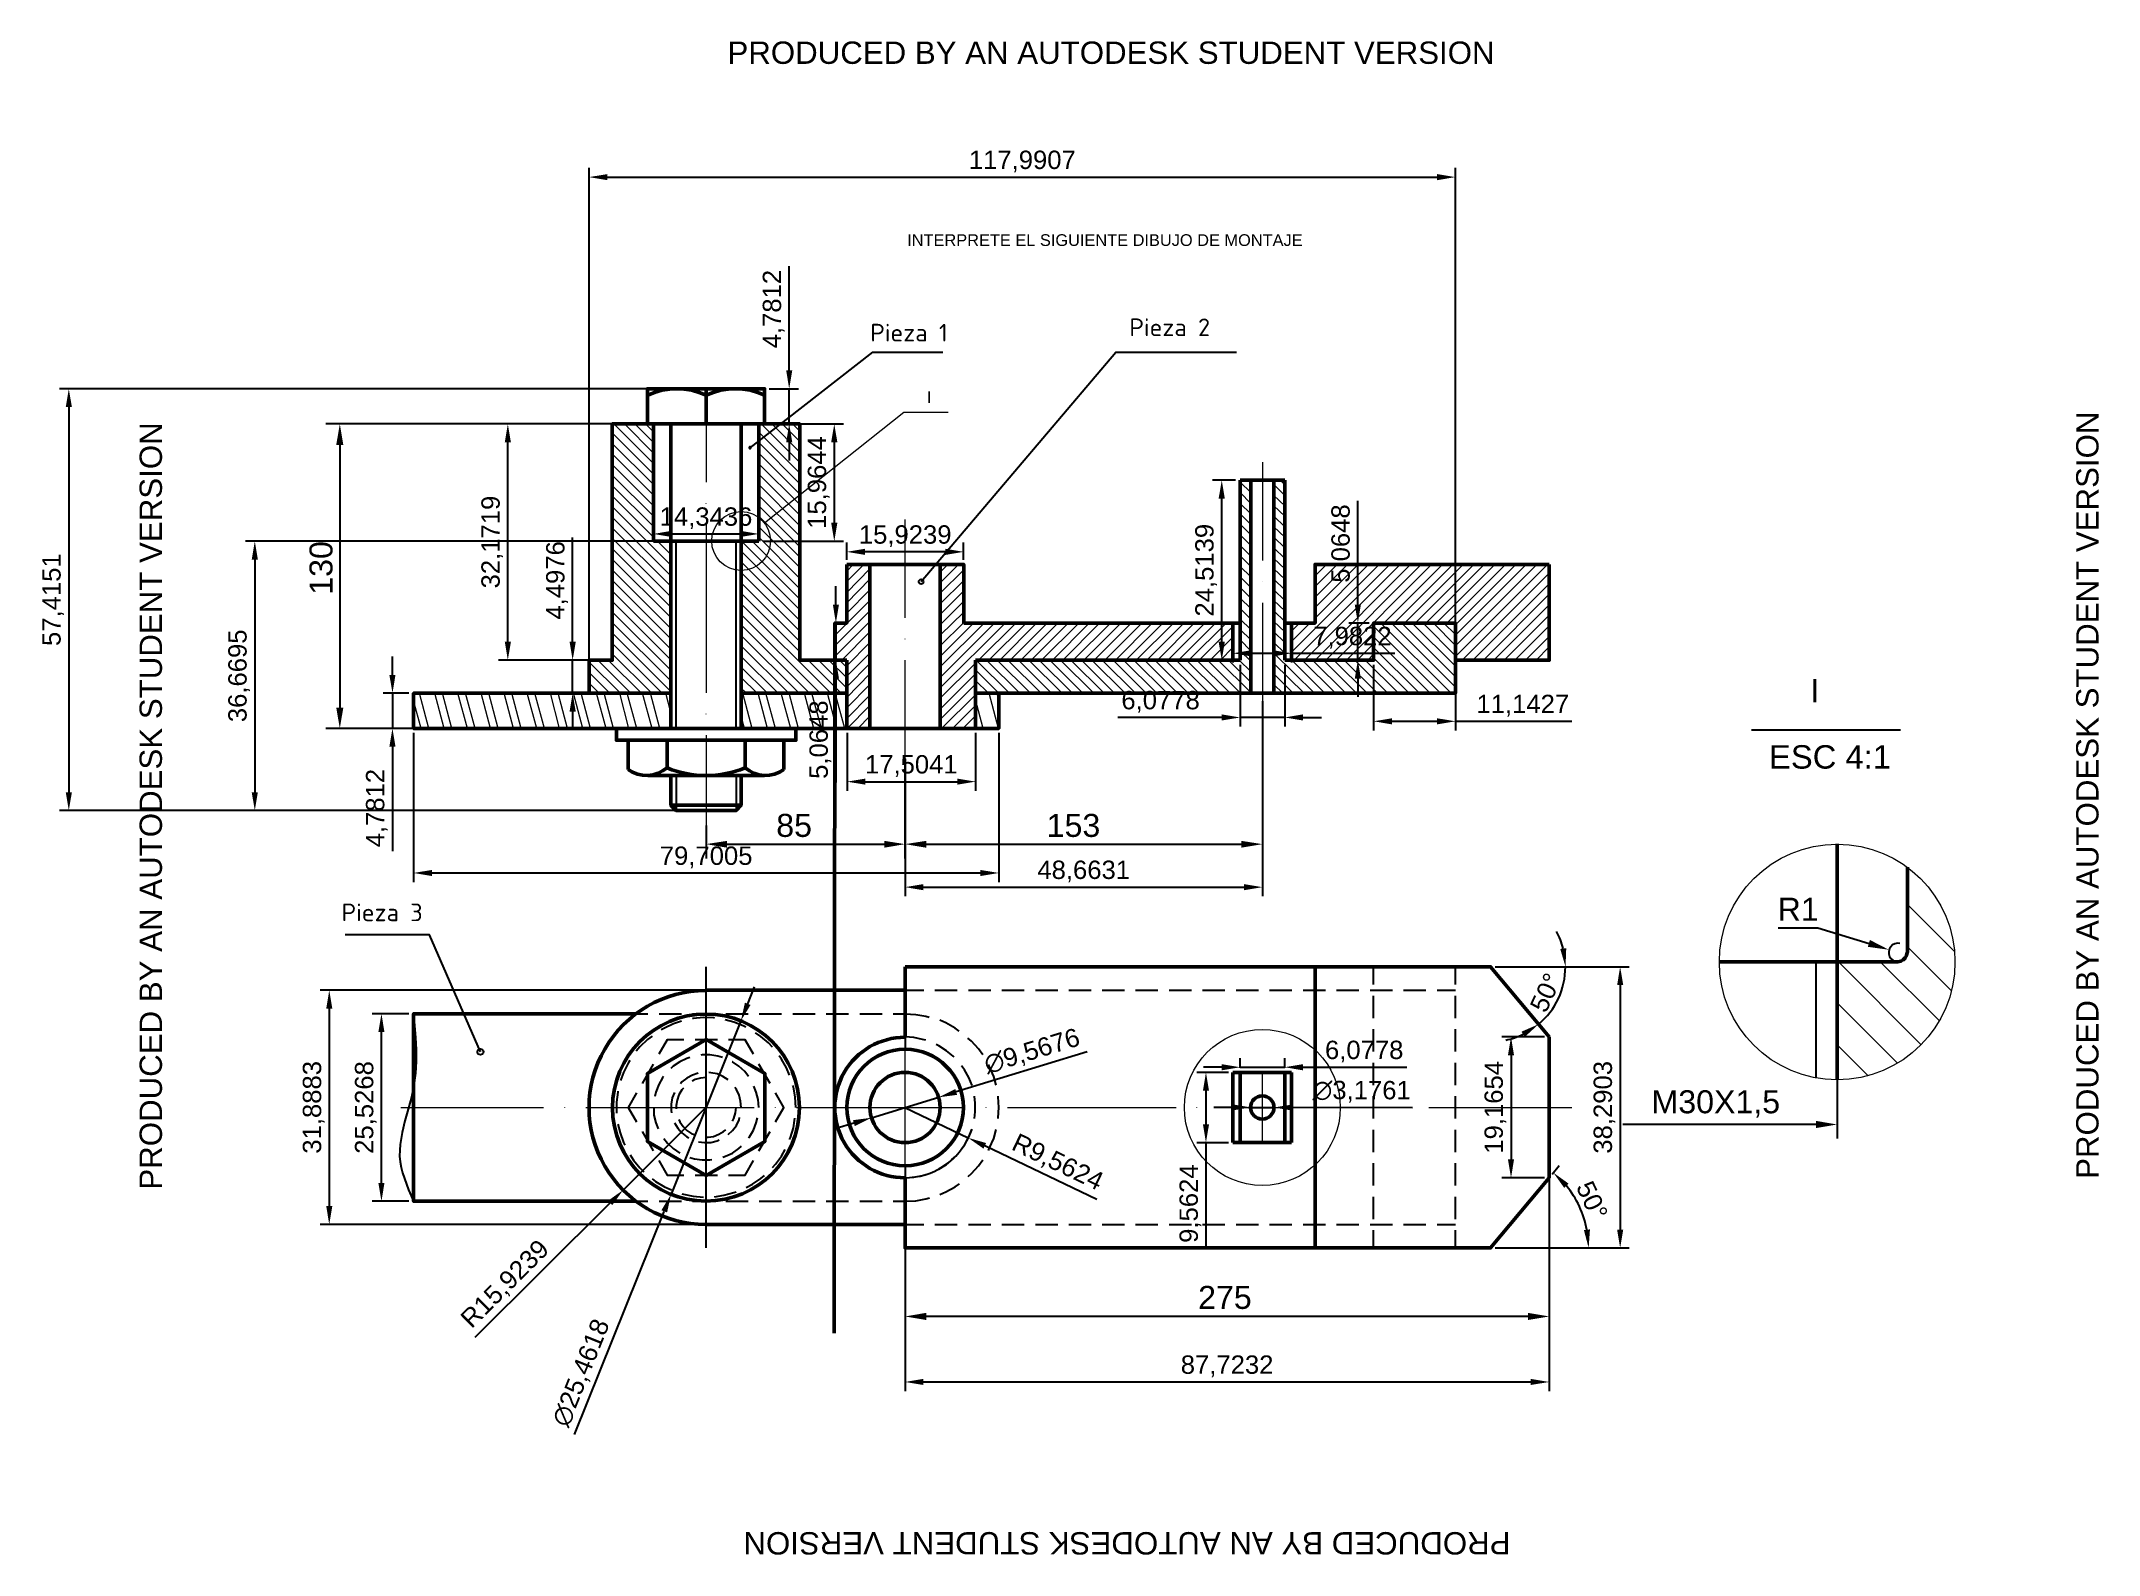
# Model space of a CAD drawing. Header units: millimetres. Extents: x 34 to 314, y 18 to 225.
import ezdxf

# ---------------------------------------------------------------- set-up
doc = ezdxf.new("R2010")
doc.units = ezdxf.units.MM
doc.header["$LTSCALE"] = 0.35
doc.layers.add('Gruesa', color=7, linetype='Continuous', lineweight=50)
for name, color, linetype in [('PDF3_Geometría', 7, 'Continuous'), ('PDF3_Rellenos sólidos', 7, 'Continuous'), ('PDF3_Texto', 7, 'Continuous')]:
    doc.layers.add(name, color=color, linetype=linetype)
doc.styles.add('PDF Arial', font='arial.ttf')
doc.styles.add('PDF ISOCPEUR', font='isocpeur.ttf')
doc.styles.get("Standard").update_dxf_attribs({"font": 'arial.ttf'})
doc.dimstyles.new('Copia de ISO-25', dxfattribs={"dimtxt": 2.5, "dimasz": 2.5, "dimexe": 1.25, "dimexo": 0.625, "dimtad": 1, "dimdec": 4, "dimtxsty": 'Standard', "dimcen": 2.5, "dimadec": 0, "dimazin": 0, "dimtfac": 1, "dimtdec": 4, "dimtmove": 0, "dimatfit": 3, "dimfxl": 1, "dimarcsym": 0})

msp = doc.modelspace()

# ---------------------------------------------------------------- texts
at = {"layer": 'PDF3_Texto', "attachment_point": 7}
for s, insert, char_height, style in [('PRODUCED BY AN AUTODESK STUDENT VERSION', (127.22184, 221.44382), 3.0454664, 'PDF Arial'), ('INTERPRETE EL SIGUIENTE DIBUJO DE MONTAJE', (151.69792, 196.67383), 1.5952613, 'PDF Arial'), ('Pieza 1', (146.67173, 183.69186), 2.402645, 'PDF ISOCPEUR'), ('Pieza 2', (181.96331, 184.42108), 2.402645, 'PDF ISOCPEUR'), ('I', (154.37142, 175.30688), 1.59526, 'PDF Arial'), ('I', (274.71093, 134.54163), 3.19046, 'PDF Arial'), ('ESC 4:1', (269.07974, 125.49255), 3.190463, 'PDF Arial'), ('85', (133.86555, 116.19583), 3.132429, 'PDF Arial'), ('153', (170.6983, 116.19583), 3.132429, 'PDF Arial'), ('Pieza 3', (74.66884, 104.76089), 2.402645, 'PDF ISOCPEUR'), ('R1', (270.25201, 104.83062), 3.132429, 'PDF Arial'), ('M30X1,5', (253.07146, 78.02763), 3.132429, 'PDF Arial'), ('275', (191.32163, 51.93403), 3.132429, 'PDF Arial')]:
    msp.add_mtext(s, dxfattribs=dict(at, insert=insert, char_height=char_height, style=style))
at = {"layer": 'PDF3_Texto', "attachment_point": 7, "style": 'PDF Arial'}
for s, insert, char_height, rotation in [('PRODUCED BY AN AUTODESK STUDENT VERSION', (313.99478, 69.68018), 3.0454664, 90), ('PRODUCED BY AN AUTODESK STUDENT VERSION', (50.25007, 68.2123), 3.0454664, 90), ('130', (73.47762, 149.20813), 3.132429, 90), ('PRODUCED BY AN AUTODESK STUDENT VERSION', (233.86874, 21.62871), 3.0454664, 180)]:
    msp.add_mtext(s, dxfattribs=dict(at, insert=insert, char_height=char_height, rotation=rotation))

# ---------------------------------------------------------------- blocks, each defined once
blk = doc.blocks.new('*D4')
at = {"layer": 'Defpoints', "color": 0, "transparency": 16777216}
for p in [(151.41, 60.27), (239.13, 60.27), (239.13, 42.03)]:
    blk.add_point(p, dxfattribs=at)
at = {"layer": 'Gruesa', "color": 0, "lineweight": -2, "transparency": 16777216}
for p, q in [((151.41, 59.65), (151.41, 40.78)), ((239.13, 59.65), (239.13, 40.78)), ((153.91, 42.03), (236.63, 42.03))]:
    blk.add_line(p, q, dxfattribs=at)
at = {"layer": 'Gruesa', "color": 0, "transparency": 16777216}
for points in [[(153.91, 42.45), (153.91, 41.62), (151.41, 42.03)], [(236.63, 42.45), (236.63, 41.62), (239.13, 42.03)]]:
    blk.add_solid(points, dxfattribs=at)
at = {"layer": 'Gruesa', "color": 0, "transparency": 16777216, "insert": (195.27, 44.16), "char_height": 2.5, "attachment_point": 5}
blk.add_mtext('87,7232', dxfattribs=at)
blk = doc.blocks.new('*D6')
at = {"layer": 'Defpoints', "color": 0, "transparency": 16777216}
for p in [(151.41, 115.25), (200.07, 115.25), (200.07, 109.4)]:
    blk.add_point(p, dxfattribs=at)
at = {"layer": 'Gruesa', "color": 0, "lineweight": -2, "transparency": 16777216}
for p, q in [((151.41, 114.63), (151.41, 108.15)), ((200.07, 114.63), (200.07, 108.15)), ((153.91, 109.4), (197.57, 109.4))]:
    blk.add_line(p, q, dxfattribs=at)
at = {"layer": 'Gruesa', "color": 0, "transparency": 16777216}
for points in [[(153.91, 109.81), (153.91, 108.98), (151.41, 109.4)], [(197.57, 109.81), (197.57, 108.98), (200.07, 109.4)]]:
    blk.add_solid(points, dxfattribs=at)
at = {"layer": 'Gruesa', "color": 0, "transparency": 16777216, "insert": (175.74, 111.53), "char_height": 2.5, "attachment_point": 5}
blk.add_mtext('48,6631', dxfattribs=at)
blk = doc.blocks.new('*D7')
at = {"layer": 'Defpoints', "color": 0, "transparency": 16777216}
for p in [(106.14, 140.3), (108.38, 140.3), (108.38, 135.8)]:
    blk.add_point(p, dxfattribs=at)
at = {"layer": 'Gruesa', "color": 0, "lineweight": -2, "transparency": 16777216}
for p, q in [((106.14, 142.8), (106.14, 157.02)), ((107.76, 140.3), (104.89, 140.3)), ((106.14, 135.8), (106.14, 140.3)), ((107.76, 135.8), (104.89, 135.8)), ((106.14, 133.3), (106.14, 130.8))]:
    blk.add_line(p, q, dxfattribs=at)
at = {"layer": 'Gruesa', "color": 0, "transparency": 16777216}
for points in [[(105.72, 142.8), (106.56, 142.8), (106.14, 140.3)], [(105.72, 133.3), (106.56, 133.3), (106.14, 135.8)]]:
    blk.add_solid(points, dxfattribs=at)
at = {"layer": 'Gruesa', "color": 0, "transparency": 16777216, "insert": (104.01, 151.16), "char_height": 2.5, "attachment_point": 5, "rotation": 90}
blk.add_mtext('4,4976', dxfattribs=at)
blk = doc.blocks.new('*D8')
at = {"layer": 'Defpoints', "color": 0, "transparency": 16777216}
for p in [(226.37, 206.07), (108.38, 135.8), (226.37, 135.8)]:
    blk.add_point(p, dxfattribs=at)
at = {"layer": 'Gruesa', "color": 0, "lineweight": -2, "transparency": 16777216}
for p, q in [((108.38, 136.42), (108.38, 207.32)), ((110.88, 206.07), (223.87, 206.07)), ((226.37, 136.42), (226.37, 207.32))]:
    blk.add_line(p, q, dxfattribs=at)
at = {"layer": 'Gruesa', "color": 0, "transparency": 16777216}
for points in [[(110.88, 206.48), (110.88, 205.65), (108.38, 206.07)], [(223.87, 206.48), (223.87, 205.65), (226.37, 206.07)]]:
    blk.add_solid(points, dxfattribs=at)
at = {"layer": 'Gruesa', "color": 0, "transparency": 16777216, "insert": (167.38, 208.19), "char_height": 2.5, "attachment_point": 5}
blk.add_mtext('117,9907', dxfattribs=at)
blk = doc.blocks.new('*D9')
at = {"layer": 'Defpoints', "color": 0, "transparency": 16777216}
for p in [(151.41, 95.36), (72.99, 63.47), (151.41, 63.47)]:
    blk.add_point(p, dxfattribs=at)
at = {"layer": 'Gruesa', "color": 0, "lineweight": -2, "transparency": 16777216}
for p, q in [((150.79, 95.36), (71.74, 95.36)), ((72.99, 92.86), (72.99, 65.97)), ((150.79, 63.47), (71.74, 63.47))]:
    blk.add_line(p, q, dxfattribs=at)
at = {"layer": 'Gruesa', "color": 0, "transparency": 16777216}
for points in [[(72.58, 92.86), (73.41, 92.86), (72.99, 95.36)], [(72.58, 65.97), (73.41, 65.97), (72.99, 63.47)]]:
    blk.add_solid(points, dxfattribs=at)
at = {"layer": 'Gruesa', "color": 0, "transparency": 16777216, "insert": (70.87, 79.42), "char_height": 2.5, "attachment_point": 5, "rotation": 90}
blk.add_mtext('31,8883', dxfattribs=at)
blk = doc.blocks.new('*D10')
at = {"layer": 'Defpoints', "color": 0, "transparency": 16777216}
for p in [(124.29, 79.4), (113.01, 68.16)]:
    blk.add_point(p, dxfattribs=at)
at = {"layer": 'Gruesa', "color": 0, "lineweight": -2, "transparency": 16777216}
for p, q in [((124.29, 79.4), (113.01, 68.16)), ((92.88, 48.12), (111.24, 66.4))]:
    blk.add_line(p, q, dxfattribs=at)
at = {"layer": 'Gruesa', "color": 0, "transparency": 16777216}
blk.add_solid([(110.94, 66.69), (111.53, 66.1), (113.01, 68.16)], dxfattribs=at)
at = {"layer": 'Gruesa', "color": 0, "transparency": 16777216, "insert": (97.03, 55.26), "char_height": 2.5, "attachment_point": 5, "rotation": 44.8733}
blk.add_mtext('R15,9239', dxfattribs=at)
blk = doc.blocks.new('*D11')
at = {"layer": 'Defpoints', "color": 0, "transparency": 16777216}
for p in [(129.05, 91.2), (119.54, 67.58)]:
    blk.add_point(p, dxfattribs=at)
at = {"layer": 'Gruesa', "color": 0, "lineweight": -2, "transparency": 16777216}
for p, q in [((129.98, 93.52), (130.91, 95.84)), ((129.05, 91.2), (119.54, 67.58)), ((106.38, 34.86), (118.61, 65.26))]:
    blk.add_line(p, q, dxfattribs=at)
at = {"layer": 'Gruesa', "color": 0, "transparency": 16777216}
for points in [[(129.6, 93.67), (130.37, 93.36), (129.05, 91.2)], [(118.23, 65.41), (119, 65.1), (119.54, 67.58)]]:
    blk.add_solid(points, dxfattribs=at)
at = {"layer": 'Gruesa', "color": 0, "transparency": 16777216, "insert": (107.41, 43.23), "char_height": 2.5, "attachment_point": 5, "rotation": 68.0839}
blk.add_mtext('∅25,4618', dxfattribs=at)
blk = doc.blocks.new('*D12')
at = {"layer": 'Defpoints', "color": 0, "transparency": 16777216}
for p in [(97.31, 172.47), (111.54, 172.47), (111.54, 140.3)]:
    blk.add_point(p, dxfattribs=at)
at = {"layer": 'Gruesa', "color": 0, "lineweight": -2, "transparency": 16777216}
for p, q in [((110.92, 172.47), (96.06, 172.47)), ((97.31, 142.8), (97.31, 169.97)), ((110.92, 140.3), (96.06, 140.3))]:
    blk.add_line(p, q, dxfattribs=at)
at = {"layer": 'Gruesa', "color": 0, "transparency": 16777216}
for points in [[(96.9, 169.97), (97.73, 169.97), (97.31, 172.47)], [(96.9, 142.8), (97.73, 142.8), (97.31, 140.3)]]:
    blk.add_solid(points, dxfattribs=at)
at = {"layer": 'Gruesa', "color": 0, "transparency": 16777216, "insert": (95.19, 156.38), "char_height": 2.5, "attachment_point": 5, "rotation": 90}
blk.add_mtext('32,1719', dxfattribs=at)
blk = doc.blocks.new('*D13')
at = {"layer": 'Defpoints', "color": 0, "transparency": 16777216}
for p in [(84.47, 135.8), (81.6, 131.02), (84.47, 131.02)]:
    blk.add_point(p, dxfattribs=at)
at = {"layer": 'Gruesa', "color": 0, "lineweight": -2, "transparency": 16777216}
for p, q in [((81.6, 138.3), (81.6, 140.8)), ((83.85, 135.8), (80.35, 135.8)), ((81.6, 135.8), (81.6, 131.02)), ((83.85, 131.02), (80.35, 131.02)), ((81.6, 128.52), (81.6, 114.31))]:
    blk.add_line(p, q, dxfattribs=at)
at = {"layer": 'Gruesa', "color": 0, "transparency": 16777216}
for points in [[(81.18, 138.3), (82.01, 138.3), (81.6, 135.8)], [(81.18, 128.52), (82.01, 128.52), (81.6, 131.02)]]:
    blk.add_solid(points, dxfattribs=at)
at = {"layer": 'Gruesa', "color": 0, "transparency": 16777216, "insert": (79.47, 120.16), "char_height": 2.5, "attachment_point": 5, "rotation": 90}
blk.add_mtext('4,7812', dxfattribs=at)
blk = doc.blocks.new('*D14')
at = {"layer": 'Defpoints', "color": 0, "transparency": 16777216}
for p in [(131.48, 157.49), (117.13, 156.5), (131.48, 156.5)]:
    blk.add_point(p, dxfattribs=at)
at = {"layer": 'Gruesa', "color": 0, "lineweight": -2, "transparency": 16777216}
for p, q in [((117.13, 157.13), (117.13, 158.74)), ((119.63, 157.49), (128.98, 157.49)), ((131.48, 157.13), (131.48, 158.74))]:
    blk.add_line(p, q, dxfattribs=at)
at = {"layer": 'Gruesa', "color": 0, "transparency": 16777216}
for points in [[(119.63, 157.91), (119.63, 157.07), (117.13, 157.49)], [(128.98, 157.91), (128.98, 157.07), (131.48, 157.49)]]:
    blk.add_solid(points, dxfattribs=at)
at = {"layer": 'Gruesa', "color": 0, "transparency": 16777216, "insert": (124.3, 159.62), "char_height": 2.5, "attachment_point": 5}
blk.add_mtext('14,3436', dxfattribs=at)
blk = doc.blocks.new('*D15')
at = {"layer": 'Defpoints', "color": 0, "transparency": 16777216}
for p in [(131.48, 172.47), (131.48, 156.5), (141.77, 156.5)]:
    blk.add_point(p, dxfattribs=at)
at = {"layer": 'Gruesa', "color": 0, "lineweight": -2, "transparency": 16777216}
for p, q in [((132.1, 172.47), (143.02, 172.47)), ((141.77, 169.97), (141.77, 159)), ((132.1, 156.5), (143.02, 156.5))]:
    blk.add_line(p, q, dxfattribs=at)
at = {"layer": 'Gruesa', "color": 0, "transparency": 16777216}
for points in [[(141.35, 169.97), (142.19, 169.97), (141.77, 172.47)], [(141.35, 159), (142.19, 159), (141.77, 156.5)]]:
    blk.add_solid(points, dxfattribs=at)
at = {"layer": 'Gruesa', "color": 0, "transparency": 16777216, "insert": (139.64, 164.49), "char_height": 2.5, "attachment_point": 5, "rotation": 90}
blk.add_mtext('15,9644', dxfattribs=at)
blk = doc.blocks.new('*D16')
at = {"layer": 'Defpoints', "color": 0, "transparency": 16777216}
for p in [(213.08, 145.36), (215.23, 145.36), (215.23, 140.3)]:
    blk.add_point(p, dxfattribs=at)
at = {"layer": 'Gruesa', "color": 0, "lineweight": -2, "transparency": 16777216}
for p, q in [((213.08, 147.86), (213.08, 161.99)), ((214.6, 145.36), (211.83, 145.36)), ((213.08, 140.3), (213.08, 145.36)), ((214.6, 140.3), (211.83, 140.3)), ((213.08, 137.8), (213.08, 135.3))]:
    blk.add_line(p, q, dxfattribs=at)
at = {"layer": 'Gruesa', "color": 0, "transparency": 16777216}
for points in [[(212.66, 147.86), (213.49, 147.86), (213.08, 145.36)], [(212.66, 137.8), (213.49, 137.8), (213.08, 140.3)]]:
    blk.add_solid(points, dxfattribs=at)
at = {"layer": 'Gruesa', "color": 0, "transparency": 16777216, "insert": (210.95, 156.18), "char_height": 2.5, "attachment_point": 5, "rotation": 90}
blk.add_mtext('5,0648', dxfattribs=at)
blk = doc.blocks.new('*D17')
at = {"layer": 'Defpoints', "color": 0, "transparency": 16777216}
for p in [(215.23, 140.3), (226.37, 140.3), (226.37, 131.98)]:
    blk.add_point(p, dxfattribs=at)
at = {"layer": 'Gruesa', "color": 0, "lineweight": -2, "transparency": 16777216}
for p, q in [((215.23, 139.67), (215.23, 130.73)), ((226.37, 139.67), (226.37, 130.73)), ((217.73, 131.98), (223.87, 131.98)), ((226.37, 131.98), (242.21, 131.98))]:
    blk.add_line(p, q, dxfattribs=at)
at = {"layer": 'Gruesa', "color": 0, "transparency": 16777216}
for points in [[(217.73, 132.39), (217.73, 131.56), (215.23, 131.98)], [(223.87, 132.39), (223.87, 131.56), (226.37, 131.98)]]:
    blk.add_solid(points, dxfattribs=at)
at = {"layer": 'Gruesa', "color": 0, "transparency": 16777216, "insert": (235.54, 134.11), "char_height": 2.5, "attachment_point": 5}
blk.add_mtext('11,1427', dxfattribs=at)
blk = doc.blocks.new('*D18')
at = {"layer": 'Defpoints', "color": 0, "transparency": 16777216}
for p in [(155.99, 80.79), (146.83, 78)]:
    blk.add_point(p, dxfattribs=at)
at = {"layer": 'Gruesa', "color": 0, "lineweight": -2, "transparency": 16777216}
for p, q in [((176.23, 86.96), (158.38, 81.52)), ((146.83, 78), (155.99, 80.79)), ((144.44, 77.27), (142.05, 76.54))]:
    blk.add_line(p, q, dxfattribs=at)
at = {"layer": 'Gruesa', "color": 0, "transparency": 16777216}
for points in [[(158.25, 81.92), (158.5, 81.12), (155.99, 80.79)], [(144.32, 77.67), (144.56, 76.87), (146.83, 78)]]:
    blk.add_solid(points, dxfattribs=at)
at = {"layer": 'Gruesa', "color": 0, "transparency": 16777216, "insert": (168.73, 86.94), "char_height": 2.5, "attachment_point": 5, "rotation": 16.9538}
blk.add_mtext('∅9,5676', dxfattribs=at)
blk = doc.blocks.new('*D20')
at = {"layer": 'Defpoints', "color": 0, "transparency": 16777216}
for p in [(231.15, 98.56), (231.15, 60.27), (248.8, 60.27)]:
    blk.add_point(p, dxfattribs=at)
at = {"layer": 'Gruesa', "color": 0, "lineweight": -2, "transparency": 16777216}
for p, q in [((231.78, 98.56), (250.05, 98.56)), ((248.8, 96.06), (248.8, 62.77)), ((231.78, 60.27), (250.05, 60.27))]:
    blk.add_line(p, q, dxfattribs=at)
at = {"layer": 'Gruesa', "color": 0, "transparency": 16777216}
for points in [[(248.39, 96.06), (249.22, 96.06), (248.8, 98.56)], [(248.39, 62.77), (249.22, 62.77), (248.8, 60.27)]]:
    blk.add_solid(points, dxfattribs=at)
at = {"layer": 'Gruesa', "color": 0, "transparency": 16777216, "insert": (246.67, 79.42), "char_height": 2.5, "attachment_point": 5, "rotation": 90}
blk.add_mtext('38,2903', dxfattribs=at)
blk = doc.blocks.new('*D21')
at = {"layer": 'Defpoints', "color": 0, "transparency": 16777216}
for p in [(151.4, 79.4), (160.02, 75.26)]:
    blk.add_point(p, dxfattribs=at)
at = {"layer": 'Gruesa', "color": 0, "lineweight": -2, "transparency": 16777216}
for p, q in [((151.4, 79.4), (160.02, 75.26)), ((177.52, 66.87), (162.27, 74.18))]:
    blk.add_line(p, q, dxfattribs=at)
blk.add_arc((151.4, 79.4), 9.56, 273.8244, 341.8674, dxfattribs=at)
at = {"layer": 'Gruesa', "color": 0, "transparency": 16777216}
blk.add_solid([(162.45, 74.56), (162.09, 73.8), (160.02, 75.26)], dxfattribs=at)
at = {"layer": 'Gruesa', "color": 0, "transparency": 16777216, "insert": (172.13, 71.81), "char_height": 2.5, "attachment_point": 5, "rotation": 334.3778}
blk.add_mtext('R9,5624', dxfattribs=at)
blk = doc.blocks.new('*D22')
at = {"layer": 'Defpoints', "color": 0, "transparency": 16777216}
for p in [(151.41, 98.56), (231.15, 98.56), (231.15, 98.56), (239.67, 92.94), (239.13, 89)]:
    blk.add_point(p, dxfattribs=at)
at = {"layer": 'Gruesa', "color": 0, "lineweight": -2, "transparency": 16777216}
blk.add_line((231.78, 98.56), (242.61, 98.56), dxfattribs=at)
for start, end in [(14.0748, 28.1495), (309.8533, 0), (281.7038, 295.7785)]:
    blk.add_arc((231.15, 98.56), 10.2, start, end, dxfattribs=at)
at = {"layer": 'Gruesa', "color": 0, "transparency": 16777216}
for points in [[(241.46, 101.09), (240.64, 100.99), (241.36, 98.56)], [(235.36, 89.72), (235.82, 89.02), (237.69, 90.73)]]:
    blk.add_solid(points, dxfattribs=at)
at = {"layer": 'Gruesa', "color": 0, "transparency": 16777216, "insert": (238.67, 95.04), "char_height": 2.5, "attachment_point": 5, "rotation": 64.9266}
blk.add_mtext('50°', dxfattribs=at)
blk = doc.blocks.new('*D23')
at = {"layer": 'Defpoints', "color": 0, "transparency": 16777216}
for p in [(239.13, 69.83), (243.95, 64.11), (151.41, 60.27), (231.15, 60.27), (231.15, 60.27)]:
    blk.add_point(p, dxfattribs=at)
at = {"layer": 'Gruesa', "color": 0, "lineweight": -2, "transparency": 16777216}
for p, q in [((239.54, 70.31), (240.51, 71.48)), ((231.78, 60.27), (245.76, 60.27))]:
    blk.add_line(p, q, dxfattribs=at)
blk.add_arc((231.15, 60.27), 13.36, 10.7399, 39.4068, dxfattribs=at)
at = {"layer": 'Gruesa', "color": 0, "transparency": 16777216}
for points in [[(241.18, 68.46), (241.77, 69.04), (239.71, 70.52)], [(244.69, 62.8), (243.86, 62.72), (244.51, 60.27)]]:
    blk.add_solid(points, dxfattribs=at)
at = {"layer": 'Gruesa', "color": 0, "transparency": 16777216, "insert": (244.97, 66.74), "char_height": 2.5, "attachment_point": 5, "rotation": 295.0734}
blk.add_mtext('50°', dxfattribs=at)
blk = doc.blocks.new('*D24')
at = {"layer": 'Defpoints', "color": 0, "transparency": 16777216}
for p in [(239.13, 89), (233.94, 69.83), (239.13, 69.83)]:
    blk.add_point(p, dxfattribs=at)
at = {"layer": 'Gruesa', "color": 0, "lineweight": -2, "transparency": 16777216}
for p, q in [((238.51, 89), (232.69, 89)), ((233.94, 86.5), (233.94, 72.33)), ((238.51, 69.83), (232.69, 69.83))]:
    blk.add_line(p, q, dxfattribs=at)
at = {"layer": 'Gruesa', "color": 0, "transparency": 16777216}
for points in [[(233.52, 86.5), (234.35, 86.5), (233.94, 89)], [(233.52, 72.33), (234.35, 72.33), (233.94, 69.83)]]:
    blk.add_solid(points, dxfattribs=at)
at = {"layer": 'Gruesa', "color": 0, "transparency": 16777216, "insert": (231.81, 79.42), "char_height": 2.5, "attachment_point": 5, "rotation": 90}
blk.add_mtext('19,1654', dxfattribs=at)
blk = doc.blocks.new('*D25')
at = {"layer": 'Defpoints', "color": 0, "transparency": 16777216}
for p in [(141.85, 145.36), (141.85, 140.3), (141.99, 140.3)]:
    blk.add_point(p, dxfattribs=at)
at = {"layer": 'Gruesa', "color": 0, "lineweight": -2, "transparency": 16777216}
for p, q in [((141.99, 147.86), (141.99, 150.36)), ((141.99, 145.36), (141.99, 140.3)), ((142.47, 145.36), (143.24, 145.36)), ((142.47, 140.3), (143.24, 140.3)), ((141.99, 137.8), (141.99, 123.66))]:
    blk.add_line(p, q, dxfattribs=at)
at = {"layer": 'Gruesa', "color": 0, "transparency": 16777216}
for points in [[(141.58, 147.86), (142.41, 147.86), (141.99, 145.36)], [(141.58, 137.8), (142.41, 137.8), (141.99, 140.3)]]:
    blk.add_solid(points, dxfattribs=at)
at = {"layer": 'Gruesa', "color": 0, "transparency": 16777216, "insert": (139.87, 129.48), "char_height": 2.5, "attachment_point": 5, "rotation": 90}
blk.add_mtext('5,0648', dxfattribs=at)
blk = doc.blocks.new('*D26')
at = {"layer": 'Defpoints', "color": 0, "transparency": 16777216}
for p in [(143.47, 155.05), (143.47, 153.34), (159.39, 153.34)]:
    blk.add_point(p, dxfattribs=at)
at = {"layer": 'Gruesa', "color": 0, "lineweight": -2, "transparency": 16777216}
for p, q in [((143.47, 153.97), (143.47, 156.3)), ((156.89, 155.05), (145.97, 155.05)), ((159.39, 153.97), (159.39, 156.3))]:
    blk.add_line(p, q, dxfattribs=at)
at = {"layer": 'Gruesa', "color": 0, "transparency": 16777216}
for points in [[(145.97, 155.47), (145.97, 154.63), (143.47, 155.05)], [(156.89, 155.47), (156.89, 154.63), (159.39, 155.05)]]:
    blk.add_solid(points, dxfattribs=at)
at = {"layer": 'Gruesa', "color": 0, "transparency": 16777216, "insert": (151.43, 157.18), "char_height": 2.5, "attachment_point": 5}
blk.add_mtext('15,9239', dxfattribs=at)
blk = doc.blocks.new('*D27')
at = {"layer": 'Defpoints', "color": 0, "transparency": 16777216}
for p in [(197.04, 140.3), (203.11, 140.3), (203.11, 132.5)]:
    blk.add_point(p, dxfattribs=at)
at = {"layer": 'Gruesa', "color": 0, "lineweight": -2, "transparency": 16777216}
for p, q in [((197.04, 139.67), (197.04, 131.25)), ((203.11, 139.67), (203.11, 131.25)), ((194.54, 132.5), (180.39, 132.5)), ((203.11, 132.5), (197.04, 132.5)), ((205.61, 132.5), (208.11, 132.5))]:
    blk.add_line(p, q, dxfattribs=at)
at = {"layer": 'Gruesa', "color": 0, "transparency": 16777216}
for points in [[(194.54, 132.92), (194.54, 132.09), (197.04, 132.5)], [(205.61, 132.92), (205.61, 132.09), (203.11, 132.5)]]:
    blk.add_solid(points, dxfattribs=at)
at = {"layer": 'Gruesa', "color": 0, "transparency": 16777216, "insert": (186.21, 134.63), "char_height": 2.5, "attachment_point": 5}
blk.add_mtext('6,0778', dxfattribs=at)
blk = doc.blocks.new('*D28')
at = {"layer": 'Defpoints', "color": 0, "transparency": 16777216}
for p in [(196.06, 145.36), (204.05, 145.36), (204.05, 141.24)]:
    blk.add_point(p, dxfattribs=at)
at = {"layer": 'Gruesa', "color": 0, "lineweight": -2, "transparency": 16777216}
for p, q in [((196.06, 144.74), (196.06, 139.99)), ((204.05, 144.74), (204.05, 139.99)), ((198.56, 141.24), (201.55, 141.24)), ((204.05, 141.24), (218.13, 141.24))]:
    blk.add_line(p, q, dxfattribs=at)
at = {"layer": 'Gruesa', "color": 0, "transparency": 16777216}
for points in [[(198.56, 141.65), (198.56, 140.82), (196.06, 141.24)], [(201.55, 141.65), (201.55, 140.82), (204.05, 141.24)]]:
    blk.add_solid(points, dxfattribs=at)
at = {"layer": 'Gruesa', "color": 0, "transparency": 16777216, "insert": (212.34, 143.36), "char_height": 2.5, "attachment_point": 5}
blk.add_mtext('7,9822', dxfattribs=at)
blk = doc.blocks.new('*D29')
at = {"layer": 'Defpoints', "color": 0, "transparency": 16777216}
for p in [(197.04, 84.18), (203.11, 84.88), (203.11, 84.18)]:
    blk.add_point(p, dxfattribs=at)
at = {"layer": 'Gruesa', "color": 0, "lineweight": -2, "transparency": 16777216}
for p, q in [((194.54, 84.88), (192.04, 84.88)), ((197.04, 84.8), (197.04, 86.13)), ((197.04, 84.88), (203.11, 84.88)), ((203.11, 84.8), (203.11, 86.13)), ((205.61, 84.88), (219.76, 84.88))]:
    blk.add_line(p, q, dxfattribs=at)
at = {"layer": 'Gruesa', "color": 0, "transparency": 16777216}
for points in [[(194.54, 85.3), (194.54, 84.46), (197.04, 84.88)], [(205.61, 85.3), (205.61, 84.46), (203.11, 84.88)]]:
    blk.add_solid(points, dxfattribs=at)
at = {"layer": 'Gruesa', "color": 0, "transparency": 16777216, "insert": (213.94, 87.01), "char_height": 2.5, "attachment_point": 5}
blk.add_mtext('6,0778', dxfattribs=at)
blk = doc.blocks.new('*D30')
at = {"layer": 'Defpoints', "color": 0, "transparency": 16777216}
for p in [(196.06, 84.18), (192.39, 74.61), (196.06, 74.61)]:
    blk.add_point(p, dxfattribs=at)
at = {"layer": 'Gruesa', "color": 0, "lineweight": -2, "transparency": 16777216}
for p, q in [((195.44, 84.18), (191.14, 84.18)), ((192.39, 81.68), (192.39, 77.11)), ((195.44, 74.61), (191.14, 74.61)), ((192.39, 74.61), (192.39, 60.5))]:
    blk.add_line(p, q, dxfattribs=at)
at = {"layer": 'Gruesa', "color": 0, "transparency": 16777216}
for points in [[(191.98, 81.68), (192.81, 81.68), (192.39, 84.18)], [(191.98, 77.11), (192.81, 77.11), (192.39, 74.61)]]:
    blk.add_solid(points, dxfattribs=at)
at = {"layer": 'Gruesa', "color": 0, "transparency": 16777216, "insert": (190.27, 66.31), "char_height": 2.5, "attachment_point": 5, "rotation": 90}
blk.add_mtext('9,5624', dxfattribs=at)
blk = doc.blocks.new('*D31')
at = {"layer": 'Defpoints', "color": 0, "transparency": 16777216}
for p in [(198.48, 79.41), (201.66, 79.4)]:
    blk.add_point(p, dxfattribs=at)
at = {"layer": 'Gruesa', "color": 0, "lineweight": -2, "transparency": 16777216}
for p, q in [((195.98, 79.41), (193.48, 79.42)), ((198.48, 79.41), (201.66, 79.4)), ((220.52, 79.36), (204.16, 79.39))]:
    blk.add_line(p, q, dxfattribs=at)
at = {"layer": 'Gruesa', "color": 0, "transparency": 16777216}
for points in [[(195.98, 79.83), (195.98, 79), (198.48, 79.41)], [(204.16, 79.81), (204.15, 78.98), (201.66, 79.4)]]:
    blk.add_solid(points, dxfattribs=at)
at = {"layer": 'Gruesa', "color": 0, "transparency": 16777216, "insert": (213.59, 81.54), "char_height": 2.5, "attachment_point": 5, "rotation": 359.8688}
blk.add_mtext('∅3,1761', dxfattribs=at)
blk = doc.blocks.new('*D32')
at = {"layer": 'Defpoints', "color": 0, "transparency": 16777216}
for p in [(194.54, 164.81), (197.04, 164.81), (197.04, 140.3)]:
    blk.add_point(p, dxfattribs=at)
at = {"layer": 'Gruesa', "color": 0, "lineweight": -2, "transparency": 16777216}
for p, q in [((196.41, 164.81), (193.29, 164.81)), ((194.54, 142.8), (194.54, 162.31)), ((196.41, 140.3), (193.29, 140.3))]:
    blk.add_line(p, q, dxfattribs=at)
at = {"layer": 'Gruesa', "color": 0, "transparency": 16777216}
for points in [[(194.12, 162.31), (194.96, 162.31), (194.54, 164.81)], [(194.12, 142.8), (194.96, 142.8), (194.54, 140.3)]]:
    blk.add_solid(points, dxfattribs=at)
at = {"layer": 'Gruesa', "color": 0, "transparency": 16777216, "insert": (192.41, 152.55), "char_height": 2.5, "attachment_point": 5, "rotation": 90}
blk.add_mtext('24,5139', dxfattribs=at)
blk = doc.blocks.new('*D33')
at = {"layer": 'Defpoints', "color": 0, "transparency": 16777216}
for p in [(132.29, 177.25), (135.63, 177.25), (132.29, 172.47), (143.51, 131.02), (161.01, 131.02), (161.01, 123.76)]:
    blk.add_point(p, dxfattribs=at)
at = {"layer": 'Gruesa', "color": 0, "lineweight": -2, "transparency": 16777216}
for p, q in [((135.63, 179.75), (135.63, 193.95)), ((132.91, 177.25), (136.88, 177.25)), ((135.63, 172.47), (135.63, 177.25)), ((132.91, 172.47), (136.88, 172.47)), ((135.63, 169.97), (135.63, 167.47)), ((143.51, 130.39), (143.51, 122.51)), ((161.01, 130.39), (161.01, 122.51)), ((146.01, 123.76), (158.51, 123.76))]:
    blk.add_line(p, q, dxfattribs=at)
at = {"layer": 'Gruesa', "color": 0, "transparency": 16777216}
for points in [[(135.22, 179.75), (136.05, 179.75), (135.63, 177.25)], [(135.22, 169.97), (136.05, 169.97), (135.63, 172.47)], [(146.01, 124.18), (146.01, 123.35), (143.51, 123.76)], [(158.51, 124.18), (158.51, 123.35), (161.01, 123.76)]]:
    blk.add_solid(points, dxfattribs=at)
at = {"layer": 'Gruesa', "color": 0, "transparency": 16777216, "insert": (133.51, 188.1), "char_height": 2.5, "attachment_point": 5, "rotation": 90}
blk.add_mtext('4,7812', dxfattribs=at)
at = {"layer": 'Gruesa', "color": 0, "transparency": 16777216, "insert": (152.26, 125.89), "char_height": 2.5, "attachment_point": 5}
blk.add_mtext('17,5041', dxfattribs=at)
blk = doc.blocks.new('*D34')
at = {"layer": 'Defpoints', "color": 0, "transparency": 16777216}
for p in [(80.1, 92.16), (84.47, 92.16), (84.47, 66.63)]:
    blk.add_point(p, dxfattribs=at)
at = {"layer": 'Gruesa', "color": 0, "lineweight": -2, "transparency": 16777216}
for p, q in [((83.85, 92.16), (78.85, 92.16)), ((80.1, 69.13), (80.1, 89.66)), ((83.85, 66.63), (78.85, 66.63))]:
    blk.add_line(p, q, dxfattribs=at)
at = {"layer": 'Gruesa', "color": 0, "transparency": 16777216}
for points in [[(79.68, 89.66), (80.51, 89.66), (80.1, 92.16)], [(79.68, 69.13), (80.51, 69.13), (80.1, 66.63)]]:
    blk.add_solid(points, dxfattribs=at)
at = {"layer": 'Gruesa', "color": 0, "transparency": 16777216, "insert": (77.97, 79.4), "char_height": 2.5, "attachment_point": 5, "rotation": 90}
blk.add_mtext('25,5268', dxfattribs=at)
blk = doc.blocks.new('*D35')
at = {"layer": 'Defpoints', "color": 0, "transparency": 16777216}
for p in [(84.47, 131.02), (164.18, 131.02), (164.18, 111.33)]:
    blk.add_point(p, dxfattribs=at)
at = {"layer": 'Gruesa', "color": 0, "lineweight": -2, "transparency": 16777216}
for p, q in [((84.47, 130.39), (84.47, 110.08)), ((164.18, 130.39), (164.18, 110.08)), ((86.97, 111.33), (161.68, 111.33))]:
    blk.add_line(p, q, dxfattribs=at)
at = {"layer": 'Gruesa', "color": 0, "transparency": 16777216}
for points in [[(86.97, 111.74), (86.97, 110.91), (84.47, 111.33)], [(161.68, 111.74), (161.68, 110.91), (164.18, 111.33)]]:
    blk.add_solid(points, dxfattribs=at)
at = {"layer": 'Gruesa', "color": 0, "transparency": 16777216, "insert": (124.32, 113.45), "char_height": 2.5, "attachment_point": 5}
blk.add_mtext('79,7005', dxfattribs=at)
blk = doc.blocks.new('*D36')
at = {"layer": 'Defpoints', "color": 0, "transparency": 16777216}
for p in [(124.3, 177.25), (37.52, 119.83), (124.3, 119.83)]:
    blk.add_point(p, dxfattribs=at)
at = {"layer": 'Gruesa', "color": 0, "lineweight": -2, "transparency": 16777216}
for p, q in [((123.68, 177.25), (36.27, 177.25)), ((37.52, 174.75), (37.52, 122.33)), ((123.68, 119.83), (36.27, 119.83))]:
    blk.add_line(p, q, dxfattribs=at)
at = {"layer": 'Gruesa', "color": 0, "transparency": 16777216}
for points in [[(37.1, 174.75), (37.94, 174.75), (37.52, 177.25)], [(37.1, 122.33), (37.94, 122.33), (37.52, 119.83)]]:
    blk.add_solid(points, dxfattribs=at)
at = {"layer": 'Gruesa', "color": 0, "transparency": 16777216, "insert": (35.39, 148.54), "char_height": 2.5, "attachment_point": 5, "rotation": 90}
blk.add_mtext('57,4151', dxfattribs=at)
blk = doc.blocks.new('*D37')
at = {"layer": 'Defpoints', "color": 0, "transparency": 16777216}
for p in [(124.3, 156.5), (62.85, 119.83), (124.32, 119.83)]:
    blk.add_point(p, dxfattribs=at)
at = {"layer": 'Gruesa', "color": 0, "lineweight": -2, "transparency": 16777216}
for p, q in [((123.68, 156.5), (61.6, 156.5)), ((62.85, 154), (62.85, 122.33)), ((123.7, 119.83), (61.6, 119.83))]:
    blk.add_line(p, q, dxfattribs=at)
at = {"layer": 'Gruesa', "color": 0, "transparency": 16777216}
for points in [[(62.43, 154), (63.27, 154), (62.85, 156.5)], [(62.43, 122.33), (63.27, 122.33), (62.85, 119.83)]]:
    blk.add_solid(points, dxfattribs=at)
at = {"layer": 'Gruesa', "color": 0, "transparency": 16777216, "insert": (60.72, 138.17), "char_height": 2.5, "attachment_point": 5, "rotation": 90}
blk.add_mtext('36,6695', dxfattribs=at)

# ---------------------------------------------------------------- dimensions: what is measured, and where the dimension line sits
at = {"layer": 'Gruesa', "color": 1}
for base, p1, p2, picture, middle in [((226.371535, 206.06758), (108.380794, 135.79797), (226.371535, 135.79797), '*D8', (167.376165, 208.194967)), ((161.01471, 123.76395), (143.51059, 131.01675), (161.01471, 131.01675), '*D33', (152.26265, 125.89134)), ((131.476507, 157.488827), (117.132865, 156.503077), (131.476507, 156.50307), '*D14', (124.304686, 159.616215)), ((143.47008, 155.04939), (159.39397, 153.34261), (143.47008, 153.34261), '*D26', (151.43202, 157.17678)), ((204.04567, 141.23537), (196.06347, 145.36041), (204.04567, 145.36041), '*D28', (212.33694, 143.36276)), ((226.37154, 131.97832), (215.22887, 140.29556), (226.37154, 140.29556), '*D17', (235.53934, 134.1057)), ((164.17517, 111.32652), (84.47471, 131.01675), (164.17517, 131.01675), '*D35', (124.32494, 113.45391)), ((200.07483, 109.39807), (151.41175, 115.25494), (200.07483, 115.25494), '*D6', (175.74329, 111.52546)), ((203.11374, 84.88074), (197.03592, 84.17702), (203.11374, 84.17702), '*D29', (213.93741, 87.00812)), ((239.13495, 42.03276), (151.41175, 60.27093), (239.13495, 60.27093), '*D4', (195.27335, 44.16014))]:
    dim = msp.add_linear_dim(base=base, p1=p1, p2=p2, dimstyle='Copia de ISO-25', dxfattribs=at)
    dim.commit()
    dim.dimension.update_dxf_attribs({"geometry": picture, "text_midpoint": middle})
for base, p1, p2, picture, middle in [((135.63248, 177.2487), (132.28689, 172.46749), (132.28689, 177.2487), '*D33', (133.50509, 188.10051)), ((37.52127, 119.83356), (124.30468, 177.2487), (124.30469, 119.83356), '*D36', (35.39388, 148.54113)), ((97.31466, 172.46749), (111.54126, 140.29556), (111.54126, 172.46749), '*D12', (95.18727, 156.38152)), ((141.77121, 156.50308), (131.47651, 172.46748), (131.47651, 156.50308), '*D15', (139.64382, 164.48528)), ((194.53846, 164.80942), (197.03592, 140.29556), (197.03592, 164.80942), '*D32', (192.41108, 152.55249)), ((213.0767551, 145.3604085), (215.2288664, 140.295559), (215.2288664, 145.3604085), '*D16', (210.9493676, 156.1772571)), ((106.14003, 140.29556), (108.38079, 135.79797), (108.3808, 140.29556), '*D7', (104.01264, 151.1593)), ((62.85014, 119.83356), (124.30469, 156.50307), (124.32494, 119.83356), '*D37', (60.72276, 138.16832)), ((141.9932366, 140.295559), (141.8493242, 145.3604085), (141.8493242, 140.295559), '*D25', (139.8658492, 129.4787105)), ((81.59656, 131.01675), (84.47471, 135.79797), (84.47471, 131.01675), '*D13', (79.46917, 120.16494)), ((248.8019, 60.27093), (231.15275, 98.56119), (231.15275, 60.27093), '*D20', (246.67451, 79.41606)), ((72.99346, 63.47192), (151.41175, 95.36021), (151.41175, 63.47192), '*D9', (70.86607, 79.41607)), ((80.09517, 92.15922), (84.47471, 66.63238), (84.47471, 92.15922), '*D34', (77.96778, 79.3958)), ((233.93763, 69.83337), (239.13495, 88.99876), (239.13495, 69.83337), '*D24', (231.81024, 79.41606)), ((192.3925, 74.61459), (196.06348, 84.17702), (196.06348, 74.61459), '*D30', (190.26512, 66.30541))]:
    dim = msp.add_linear_dim(base=base, p1=p1, p2=p2, angle=90, dimstyle='Copia de ISO-25', dxfattribs=at)
    dim.commit()
    dim.dimension.update_dxf_attribs({"geometry": picture, "text_midpoint": middle})
dim = msp.add_linear_dim(base=(203.11374, 132.50481), p1=(197.03592, 140.29556), p2=(203.11374, 140.29556), dimstyle='Copia de ISO-25', dxfattribs=at)
dim.commit()
dim.dimension.update_dxf_attribs({"geometry": '*D27', "text_midpoint": (186.21225, 132.50481), "dimtype": 160})
for base, line1, line2, picture, middle in [((239.66738, 92.94019), ((239.13495, 88.99876), (231.15275, 98.56119)), ((231.15275, 98.56119), (151.41176, 98.56119)), '*D22', (238.67173, 95.04331)), ((243.94505, 64.1126), ((239.13495, 69.83337), (231.15275, 60.27093)), ((231.15275, 60.27093), (151.41175, 60.27093)), '*D23', (244.97305, 66.737))]:
    dim = msp.add_angular_dim_2l(base=base, line1=line1, line2=line2, dimstyle='Copia de ISO-25', dxfattribs=at)
    dim.commit()
    dim.dimension.update_dxf_attribs({"geometry": picture, "text_midpoint": middle})
for p1, p2, picture, middle in [((129.04847, 91.19798), (119.54489, 67.57625), '*D11', (109.42247, 42.41638)), ((146.8333, 78.00076), (155.98507, 80.79067), '*D18', (169.36523, 84.86961))]:
    dim = msp.add_diameter_dim_2p(p1=p1, p2=p2, dimstyle='Copia de ISO-25', dxfattribs=at)
    dim.commit()
    dim.dimension.update_dxf_attribs({"geometry": picture, "text_midpoint": middle, "dimtype": 163})
dim = msp.add_diameter_dim_2p(p1=(198.47898, 79.40641), p2=(201.65507, 79.39914), dimstyle='Copia de ISO-25', dxfattribs=at)
dim.commit()
dim.dimension.update_dxf_attribs({"geometry": '*D31', "text_midpoint": (213.59298, 81.54014)})
for center, mpoint, picture, middle in [((124.29149, 79.39581), (113.00673, 68.16083), '*D10', (98.53326, 53.75122)), ((151.39848, 79.39581), (160.0206, 75.26066), '*D21', (171.20818, 69.89513))]:
    dim = msp.add_radius_dim(center=center, mpoint=mpoint, dimstyle='Copia de ISO-25', dxfattribs=at)
    dim.commit()
    dim.dimension.update_dxf_attribs({"geometry": picture, "text_midpoint": middle, "dimtype": 164})

# ---------------------------------------------------------------- linework, layer by layer
at = {"layer": 'Gruesa', "color": 1}
msp.add_line((141.84932, 140.29556), (141.76919, 48.68618), dxfattribs=at)
at = {"layer": 'PDF3_Geometría', "lineweight": 25}
for points in [[(130.30147, 169.22597), (147.03573, 182.23251), (156.55764, 182.23251)], [(153.59977, 150.99251), (180.09906, 182.23251), (196.5497, 182.23251)], [(111.54126, 172.46749), (72.52166, 172.46749)], [(74.42604, 169.59064), (74.42604, 133.85307)], [(120.25281, 131.01675), (120.25281, 156.50307)], [(128.39708, 131.01675), (128.39708, 156.50307)], [(200.07483, 134.70396), (200.07483, 113.31003)], [(84.47471, 131.01675), (72.52166, 131.01675)], [(266.68773, 130.81416), (286.98765, 130.81416)], [(120.25281, 124.61478), (120.25281, 119.83356)], [(128.39708, 124.61478), (128.39708, 119.83356)], [(124.30469, 117.80762), (124.30469, 113.31003)], [(127.18152, 115.25494), (148.57544, 115.25494)], [(154.28859, 115.25494), (197.198, 115.25494)], [(270.33442, 103.86915), (275.72343, 103.86915), (282.69265, 101.72166)], [(93.59143, 86.97282), (86.6222, 102.8967), (75.15538, 102.8967)], [(124.30469, 60.27093), (124.30469, 98.56119)], [(215.22887, 96.13007), (215.22887, 98.56119)], [(226.37154, 96.13007), (226.37154, 98.56119)], [(275.48031, 83.40717), (275.48031, 99.20949)], [(151.41175, 95.36021), (153.96444, 95.36021)], [(155.46363, 95.36021), (158.50254, 95.36021)], [(160.04226, 95.36021), (163.08117, 95.36021)], [(164.58036, 95.36021), (167.61927, 95.36021)], [(169.15899, 95.36021), (172.1979, 95.36021)], [(173.69709, 95.36021), (176.736, 95.36021)], [(178.27572, 95.36021), (181.31463, 95.36021)], [(182.81382, 95.36021), (185.85273, 95.36021)], [(187.39245, 95.36021), (190.43136, 95.36021)], [(191.93055, 95.36021), (194.96946, 95.36021)], [(196.50918, 95.36021), (199.54808, 95.36021)], [(201.04728, 95.36021), (204.08619, 95.36021)], [(205.6259, 95.36021), (208.66481, 95.36021)], [(210.16401, 95.36021), (213.20292, 95.36021)], [(214.74263, 95.36021), (217.78154, 95.36021)], [(219.28074, 95.36021), (222.31965, 95.36021)], [(223.85936, 95.36021), (226.37154, 95.36021)], [(215.22887, 91.55144), (215.22887, 94.59035)], [(226.37154, 91.55144), (226.37154, 94.59035)], [(84.47471, 92.15922), (84.75834, 88.91772), (84.83937, 87.29697), (84.83937, 85.67622), (84.75834, 84.05547), (84.51522, 82.43471), (84.19107, 80.81396), (83.74537, 79.19321), (83.29966, 77.57246), (82.93499, 75.99223), (82.77292, 75.18185), (82.65136, 74.37147), (82.61084, 73.60162), (82.57032, 72.79124), (82.65136, 72.02138), (82.77292, 71.25153), (82.97551, 70.48167), (83.21862, 69.71181), (83.78589, 68.1721), (84.47471, 66.63238)], [(114.74225, 92.15922), (116.363, 92.15922)], [(117.90271, 92.15922), (120.94162, 92.15922)], [(120.98214, 91.14626), (119.88814, 90.78159), (118.63205, 90.21432), (118.18635, 89.97121)], [(122.44082, 92.15922), (125.47973, 92.15922)], [(125.43921, 91.55144), (125.35817, 91.59196), (123.98054, 91.63248), (122.56238, 91.51093), (122.44082, 91.47041)], [(129.7342, 90.33588), (129.36954, 90.53847), (128.07293, 91.0247), (126.89789, 91.34885)], [(127.01944, 92.15922), (130.05835, 92.15922)], [(131.55755, 92.15922), (134.59646, 92.15922)], [(136.13617, 92.15922), (139.17508, 92.15922)], [(140.67428, 92.15922), (143.71319, 92.15922)], [(145.2529, 92.15922), (148.29181, 92.15922)], [(149.791, 92.15922), (151.41175, 92.15922), (152.87043, 92.07819), (154.24807, 91.83508), (154.69378, 91.71352)], [(158.78617, 89.80914), (158.21891, 90.21432), (156.96283, 90.90314), (156.15245, 91.26781)], [(215.22887, 87.01334), (215.22887, 90.05225)], [(226.37154, 87.01334), (226.37154, 90.05225)], [(116.97078, 89.12032), (116.32248, 88.63409), (115.30951, 87.66164), (114.78277, 87.05386)], [(121.26578, 88.59357), (118.99672, 88.59357), (117.8622, 86.64867)], [(125.8444, 88.59357), (122.80549, 88.59357)], [(130.74717, 86.64867), (129.61265, 88.59357), (127.3436, 88.59357)], [(133.34038, 87.62112), (132.81363, 88.18838), (131.76014, 89.0798), (131.03081, 89.56602)], [(154.24807, 88.55305), (153.80236, 88.67461), (152.62732, 88.91772), (151.41175, 88.99876), (151.41175, 87.37801)], [(158.09735, 86.24348), (157.9758, 86.40556), (157.04387, 87.1349), (156.0309, 87.7832), (155.66623, 87.98579)], [(161.98716, 86.56763), (161.4199, 87.37801), (160.44745, 88.4315), (159.96122, 88.83668)], [(113.93187, 85.79778), (113.68876, 85.43311), (113.08098, 84.17702), (112.67579, 83.08302)], [(117.09234, 85.31155), (115.59314, 82.67783)], [(122.07615, 86.20296), (121.71148, 86.08141), (120.73903, 85.59518), (119.84762, 85.02792), (119.52347, 84.70377)], [(126.53322, 86.20296), (125.92544, 86.40556), (124.83143, 86.56763), (123.77794, 86.56763), (123.57535, 86.52711)], [(127.30308, 83.16406), (126.57374, 83.60976), (125.80388, 83.97443), (124.95299, 84.13651), (124.66935, 84.17702)], [(130.09887, 83.60976), (129.57213, 84.29858), (128.76175, 85.02792), (127.91086, 85.59518), (127.87034, 85.6357)], [(133.05675, 82.67783), (131.51703, 85.31155)], [(135.69047, 83.81236), (135.28528, 84.78481), (134.59646, 86.00037), (134.27231, 86.44608)], [(160.52848, 82.3942), (160.08278, 83.48821), (159.51551, 84.54169), (159.11032, 85.06844)], [(163.81051, 82.43472), (163.48636, 83.60976), (162.91909, 84.94688), (162.75702, 85.27103)], [(215.22887, 82.43471), (215.22887, 85.47362)], [(226.37154, 82.43471), (226.37154, 85.47362)], [(112.31112, 81.62434), (112.2706, 81.50278), (112.10853, 80.12515), (112.10853, 78.70699), (112.10853, 78.62595)], [(114.82329, 81.38123), (113.68876, 79.39581), (114.82329, 77.4509)], [(118.5105, 83.60976), (118.38894, 83.44769), (117.8622, 82.51575), (117.45701, 81.50278), (117.33545, 80.895)], [(120.00969, 81.46227), (119.68554, 80.69241), (119.56399, 79.84151), (119.56399, 78.99062), (119.6045, 78.66647)], [(121.22526, 82.02953), (121.02266, 81.78642), (120.61747, 81.13812), (120.37436, 80.40878), (120.25281, 79.67944), (120.25281, 79.23373)], [(123.2512, 84.05547), (122.44082, 83.81236), (121.67096, 83.40717), (121.02266, 82.88042), (120.82007, 82.63731)], [(124.30469, 83.48821), (123.53483, 83.40717), (122.80549, 83.20457), (122.4003, 83.00198)], [(129.0859, 79.39581), (129.00487, 80.2467), (128.80227, 81.0976), (128.4376, 81.86745), (128.23501, 82.11057)], [(131.47651, 79.39581), (131.39548, 80.48981), (131.15236, 81.50278), (130.82821, 82.31316)], [(133.78608, 77.4509), (134.92061, 79.39581), (133.78608, 81.38123)], [(136.54136, 79.39581), (136.46032, 80.81396), (136.21721, 82.1916), (136.13617, 82.3942)], [(278.35714, 83.16406), (278.35714, 75.18185)], [(117.17338, 79.39581), (117.2139, 78.34232), (117.45701, 77.28883), (117.78116, 76.47845)], [(127.91086, 77.53194), (128.11345, 77.89661), (128.31605, 78.66647), (128.39708, 79.39581)], [(160.85263, 77.89661), (160.97419, 78.82854), (160.97419, 80.00359), (160.85263, 80.93552)], [(164.09414, 77.89661), (164.09414, 77.97765), (164.17517, 79.39581), (164.09414, 80.85448), (164.09414, 80.93552)], [(215.22887, 77.89661), (215.22887, 80.93552)], [(226.37154, 77.89661), (226.37154, 80.93552)], [(112.31112, 77.12675), (112.59475, 75.95171), (113.08098, 74.65511), (113.24305, 74.29044)], [(115.59314, 76.11378), (117.09234, 73.48006)], [(120.00969, 77.32935), (120.4554, 76.60001), (121.02266, 75.95171), (121.67096, 75.42496), (121.9546, 75.26289)], [(120.61747, 77.77505), (120.73903, 77.4509), (121.18474, 76.8026), (121.71148, 76.27586), (122.35978, 75.83015), (122.72445, 75.7086)], [(124.18313, 75.34393), (124.58832, 75.34393), (125.31766, 75.46548), (126.04699, 75.74911), (126.69529, 76.11378), (126.97893, 76.3569)], [(127.30308, 75.7086), (127.91086, 76.27586), (128.4376, 76.96468), (128.80227, 77.73454), (128.88331, 78.05869)], [(130.13939, 75.22237), (130.22043, 75.38445), (130.74717, 76.31638), (131.15236, 77.28883), (131.31444, 77.97765)], [(131.51703, 73.48006), (133.05675, 76.11378)], [(135.69047, 75.01978), (135.81202, 75.30341), (136.21721, 76.64053), (136.41981, 77.93713)], [(159.11032, 73.76369), (159.51551, 74.29044), (160.08278, 75.34393), (160.52848, 76.43793)], [(162.75702, 73.5611), (162.91909, 73.88525), (163.48636, 75.18185), (163.81051, 76.39742)], [(215.22887, 73.31799), (215.22887, 76.3569)], [(226.37154, 73.31799), (226.37154, 76.3569)], [(275.48031, 77.08624), (249.18361, 77.08624)], [(113.97239, 72.95332), (114.4181, 72.22398), (115.30951, 71.17049), (115.83626, 70.64375)], [(118.55102, 75.18185), (119.07776, 74.53355), (119.84762, 73.80421), (120.73903, 73.19643)], [(123.29172, 74.73614), (124.10209, 74.61459), (124.95299, 74.65511), (125.80388, 74.8577), (126.08751, 74.97926)], [(126.57374, 72.62917), (126.93841, 72.75072), (127.91086, 73.19643), (128.76175, 73.80421), (129.12642, 74.12836)], [(133.34038, 71.21101), (133.78608, 71.69723), (134.59646, 72.79124), (135.08268, 73.68266)], [(117.8622, 72.18346), (118.99672, 70.19804), (121.26578, 70.19804)], [(122.11667, 72.58865), (122.72445, 72.42657), (123.77794, 72.2645), (124.83143, 72.2645), (125.07454, 72.30502)], [(122.80549, 70.19804), (125.8444, 70.19804)], [(127.3436, 70.19804), (129.61265, 70.19804), (130.74717, 72.18346)], [(129.77472, 68.49625), (130.62562, 68.94196), (131.76014, 69.75233), (132.28689, 70.15752)], [(151.41175, 71.45412), (151.41175, 69.83337), (152.62732, 69.91441), (153.80236, 70.15752), (154.24807, 70.27908)], [(155.66623, 70.84634), (156.0309, 71.00842), (157.04387, 71.65672), (157.9758, 72.42657), (158.13787, 72.58865)], [(160.00174, 69.99545), (160.44745, 70.40063), (161.4199, 71.45412), (161.98716, 72.2645)], [(215.22887, 68.77988), (215.22887, 71.81879)], [(226.37154, 68.77988), (226.37154, 71.81879)], [(116.97078, 69.67129), (117.41649, 69.30663), (118.63205, 68.61781), (119.6045, 68.1721)], [(121.02266, 67.64535), (121.22526, 67.60484), (122.56238, 67.3212), (123.98054, 67.19965)], [(125.47973, 67.24017), (126.73581, 67.44276), (128.07293, 67.80743), (128.39708, 67.92899)], [(156.15245, 67.56432), (156.96283, 67.92899), (158.21891, 68.61781), (158.82669, 69.02299)], [(239.13495, 69.83337), (239.13495, 49.04723)], [(114.74225, 66.63238), (116.363, 66.63238)], [(117.90271, 66.63238), (120.94162, 66.63238)], [(122.44082, 66.63238), (125.47973, 66.63238)], [(127.01944, 66.63238), (130.05835, 66.63238)], [(131.55755, 66.63238), (134.59646, 66.63238)], [(136.13617, 66.63238), (139.17508, 66.63238)], [(140.67428, 66.63238), (143.71319, 66.63238)], [(145.2529, 66.63238), (148.29181, 66.63238)], [(149.791, 66.63238), (151.41175, 66.63238), (152.87043, 66.71342), (154.24807, 66.95654), (154.7343, 67.11861)], [(215.22887, 64.20126), (215.22887, 67.24017)], [(226.37154, 64.20126), (226.37154, 67.24017)], [(151.41175, 63.47192), (153.96444, 63.47192)], [(155.46363, 63.47192), (158.50254, 63.47192)], [(160.04226, 63.47192), (163.08117, 63.47192)], [(164.58036, 63.47192), (167.61927, 63.47192)], [(169.15899, 63.47192), (172.1979, 63.47192)], [(173.69709, 63.47192), (176.736, 63.47192)], [(178.27572, 63.47192), (181.31463, 63.47192)], [(182.81382, 63.47192), (185.85273, 63.47192)], [(187.39245, 63.47192), (190.43136, 63.47192)], [(191.93055, 63.47192), (194.96946, 63.47192)], [(196.50918, 63.47192), (199.54808, 63.47192)], [(201.04728, 63.47192), (204.08619, 63.47192)], [(205.6259, 63.47192), (208.66481, 63.47192)], [(210.16401, 63.47192), (213.20292, 63.47192)], [(214.74263, 63.47192), (217.78154, 63.47192)], [(215.22887, 60.27093), (215.22887, 62.70206)], [(219.28074, 63.47192), (222.31965, 63.47192)], [(223.85936, 63.47192), (226.37154, 63.47192)], [(226.37154, 60.27093), (226.37154, 62.70206)], [(151.41175, 60.27093), (151.41175, 49.04723)], [(236.25812, 50.95161), (154.28859, 50.95161)]]:
    msp.add_lwpolyline(points, dxfattribs=at)
at = {"layer": 'PDF3_Geometría', "lineweight": 50}
for points in [[(116.32248, 172.46749), (116.32248, 177.2487), (132.28689, 177.2487), (132.28689, 172.46749)], [(124.30469, 176.3978), (123.37275, 176.76247), (122.35978, 177.0461), (121.34681, 177.20817), (120.33384, 177.24869), (119.32087, 177.20817), (118.3079, 177.0461), (117.29493, 176.76247), (116.363, 176.3978)], [(124.30469, 172.46749), (124.30469, 177.2487)], [(132.28689, 176.3978), (131.35495, 176.76247), (130.34198, 177.0461), (129.32901, 177.20817), (128.31604, 177.24869), (127.30307, 177.20817), (126.2901, 177.0461), (125.27713, 176.76247), (124.3452, 176.3978)], [(108.3808, 140.29556), (111.54126, 140.29556), (111.54126, 172.46749), (137.0681, 172.46749), (137.0681, 140.29556), (143.47007, 140.29556)], [(117.13286, 156.50308), (117.13286, 172.46748)], [(119.52347, 131.01675), (119.52347, 172.46748)], [(129.0859, 131.01675), (129.0859, 172.46748)], [(131.47651, 172.46748), (131.47651, 156.50308)], [(197.03592, 140.29556), (197.03592, 164.80943)], [(197.03592, 164.80942), (203.11374, 164.80942)], [(198.4946, 135.79797), (198.4946, 164.80942)], [(201.65506, 135.79797), (201.65506, 164.80942)], [(203.11374, 140.29556), (203.11374, 164.80943)], [(117.13286, 156.50307), (119.52347, 156.50307), (129.0859, 156.50307), (131.47651, 156.50307)], [(141.84932, 140.29556), (141.84932, 145.36041), (143.47007, 145.36041), (143.47007, 153.34261)], [(159.39397, 145.36041), (159.39397, 153.34261), (143.47008, 153.34261)], [(146.63054, 131.01675), (146.63054, 153.34261)], [(156.19298, 131.01675), (156.19298, 153.34261)], [(203.11374, 145.36041), (207.24666, 145.36041), (207.24666, 153.34261), (212.02788, 153.34261)], [(212.02788, 153.34261), (239.13496, 153.34261)], [(239.13495, 153.34261), (239.13495, 140.29556), (226.37154, 140.29556)], [(159.39396, 145.36041), (197.03592, 145.36041)], [(203.11374, 140.29556), (215.22887, 140.29556), (215.22887, 145.36041), (226.37154, 145.36041), (226.37154, 135.79797), (164.17517, 135.79797)], [(196.06347, 140.29556), (196.06347, 145.36041)], [(204.04567, 140.29556), (204.04567, 145.36041)], [(108.38079, 135.79797), (108.38079, 140.29556)], [(143.47008, 140.29556), (143.47008, 131.01675)], [(161.01471, 140.29556), (197.03592, 140.29556)], [(161.01472, 140.29556), (161.01472, 131.01675)], [(119.52347, 135.79797), (84.47471, 135.79797), (84.47471, 131.01675), (164.17517, 131.01675), (164.17517, 135.79797), (161.01471, 135.79797)], [(143.47007, 135.79797), (129.0859, 135.79797)], [(113.68876, 129.396), (112.10853, 129.396), (112.10853, 131.01675)], [(136.54136, 131.01675), (136.54136, 129.396), (134.92061, 129.396), (113.68876, 129.396), (113.68876, 125.42516)], [(113.68876, 131.01675), (116.363, 131.01675)], [(134.92061, 125.42516), (134.92061, 129.396)], [(113.68876, 125.42516), (114.29654, 125.06049), (114.98536, 124.77686), (115.67418, 124.6553), (116.363, 124.61478), (117.09234, 124.69582), (117.78116, 124.89842), (118.38894, 125.22257), (118.99672, 125.62775)], [(116.363, 124.61478), (132.28689, 124.61478)], [(119.52347, 124.61478), (119.52347, 120.5629), (129.0859, 120.5629), (129.0859, 124.61478)], [(129.61265, 125.62775), (130.22043, 125.22256), (130.82821, 124.89841), (131.51703, 124.69582), (132.24637, 124.61478), (132.93519, 124.6553), (133.62401, 124.77686), (134.31283, 125.06049), (134.92061, 125.42516)], [(119.52347, 120.5629), (120.25281, 119.83356), (128.39708, 119.83356), (129.0859, 120.5629)], [(278.35714, 83.16406), (278.35714, 115.29546)], [(287.91958, 112.13499), (287.91958, 100.50609)], [(151.41175, 88.99876), (151.41175, 98.56119)], [(239.13495, 88.99876), (231.15275, 98.56119), (151.41176, 98.56119)], [(207.24666, 60.27093), (207.24666, 98.56119)], [(262.27118, 99.20949), (278.35714, 99.20949)], [(278.35714, 99.25001), (286.62298, 99.25001), (287.02816, 99.33105), (287.35232, 99.49313), (287.63595, 99.77676), (287.79803, 100.10091), (287.87907, 100.50609)], [(124.30469, 95.36021), (151.41175, 95.36021)], [(114.74225, 92.15922), (84.47471, 92.15922), (84.47471, 66.63238), (114.74225, 66.63238)], [(239.13495, 69.83337), (239.13495, 88.99876)], [(196.06347, 74.61459), (196.06347, 84.17702)], [(196.06348, 84.17702), (204.04567, 84.17702)], [(197.03592, 74.61459), (197.03592, 84.17702)], [(203.11374, 74.61459), (203.11374, 84.17702)], [(204.04567, 74.61459), (204.04567, 84.17702)], [(196.06348, 74.61459), (204.04567, 74.61459)]]:
    msp.add_lwpolyline(points, dxfattribs=at)
at = {"layer": 'PDF3_Geometría', "lineweight": 18}
for points in [[(124.30469, 176.803), (124.30469, 164.5258)], [(200.07483, 167.28107), (200.07483, 153.86936)], [(124.30469, 161.64897), (124.30469, 161.68948)], [(124.30469, 158.77213), (124.30469, 135.83849)], [(151.41175, 146.04923), (151.41175, 159.46094)], [(200.07483, 150.99251), (200.07483, 151.03304)], [(200.07483, 148.11568), (200.07483, 134.70396)], [(151.41175, 143.17239), (151.41175, 143.21291)], [(151.41175, 126.88383), (151.41175, 140.29556)], [(124.30469, 132.96166), (124.30469, 133.00217)], [(124.30469, 130.08482), (124.30469, 117.80762)], [(151.41175, 69.83337), (151.41175, 88.99876)], [(200.07483, 74.61459), (200.07483, 84.17702)], [(82.7324, 79.39581), (102.18142, 79.39581)], [(105.05825, 79.39581), (105.05825, 79.43632)], [(107.93509, 79.39581), (130.86873, 79.39581)], [(133.74556, 79.39581), (133.74556, 79.43632)], [(136.6224, 79.39581), (159.59655, 79.39581)], [(162.47339, 79.39581), (162.47339, 79.43632)], [(165.35022, 79.39581), (188.32438, 79.39581)], [(191.1607, 79.39581), (191.1607, 79.43632)], [(194.03753, 79.39581), (217.01168, 79.39581)], [(219.88852, 79.39581), (219.88852, 79.43632)], [(222.76535, 79.39581), (242.21438, 79.39581)]]:
    msp.add_lwpolyline(points, dxfattribs=at)
at = {"layer": 'PDF3_Geometría', "lineweight": 9}
for points in [[(132.24637, 159.01525), (151.24968, 174.08823), (157.28698, 174.08823)], [(117.13285, 165.6198), (111.54126, 171.25192)], [(117.13285, 167.07848), (111.74385, 172.46748)], [(117.13285, 168.49664), (113.20253, 172.46748)], [(117.13285, 169.95532), (114.62069, 172.46748)], [(117.13285, 171.37347), (116.03885, 172.46748)], [(137.0681, 165.78188), (131.47651, 171.33296)], [(137.0681, 167.20004), (131.80066, 172.46748)], [(137.0681, 168.6182), (133.25934, 172.46748)], [(137.0681, 170.07687), (134.67749, 172.46748)], [(137.0681, 171.49503), (136.09565, 172.46748)], [(117.13285, 164.20165), (111.54126, 169.79324)], [(117.13285, 162.78349), (111.54126, 168.37508)], [(137.0681, 164.3232), (131.47651, 169.9148)], [(137.0681, 162.90505), (131.47651, 168.49664)], [(117.13285, 161.32481), (111.54126, 166.95692)], [(117.13285, 159.90665), (111.54126, 165.49825)], [(137.0681, 161.48689), (131.47651, 167.03796)], [(137.0681, 160.02821), (131.47651, 165.6198)], [(117.13285, 158.4885), (111.54126, 164.08009)], [(117.13285, 157.02982), (111.54126, 162.66193)], [(137.0681, 158.61005), (131.47651, 164.20165)], [(137.0681, 157.1919), (131.47651, 162.74297)], [(198.4946, 163.10764), (197.03592, 164.5258)], [(198.4946, 161.64896), (197.03592, 163.10764)], [(198.4946, 164.5258), (198.17045, 164.80943)], [(203.11374, 162.74297), (201.65506, 164.20165)], [(203.11374, 161.32481), (201.65506, 162.74297)], [(203.11374, 164.20165), (202.46544, 164.80943)], [(119.52346, 153.22105), (111.54126, 161.20326)], [(119.52346, 151.8029), (111.54126, 159.7851)], [(137.0681, 155.73322), (131.47651, 161.32481)], [(137.0681, 154.31506), (131.47651, 159.90665)], [(198.4946, 160.2308), (197.03592, 161.64896)], [(198.4946, 158.77213), (197.03592, 160.2308)], [(203.11374, 159.90665), (201.65506, 161.32481)], [(203.11374, 158.44798), (201.65506, 159.90665)], [(119.52346, 150.38474), (111.54126, 158.32642)], [(137.0681, 152.8969), (131.47651, 158.44798)], [(137.0681, 151.43823), (131.47651, 157.02982)], [(198.4946, 157.35397), (197.03592, 158.81265)], [(198.4946, 155.93581), (197.03592, 157.35397)], [(203.11374, 157.02982), (201.65506, 158.44798)], [(203.11374, 155.61166), (201.65506, 157.02982)], [(119.52346, 148.92606), (111.54126, 156.90826)], [(119.52346, 147.5079), (111.54126, 155.49011)], [(119.52346, 154.67973), (117.70012, 156.50308)], [(119.52346, 156.09789), (119.11828, 156.50308)], [(137.0681, 147.14323), (129.0859, 155.12544)], [(137.0681, 148.60191), (129.12642, 156.50308)], [(137.0681, 150.02007), (130.58509, 156.50308)], [(198.4946, 154.47714), (197.03592, 155.93581)], [(198.4946, 153.05898), (197.03592, 154.51765)], [(203.11374, 154.15298), (201.65506, 155.61166)], [(203.11374, 152.73483), (201.65506, 154.15298)], [(119.52346, 146.08974), (111.54126, 154.03143)], [(119.52346, 144.63107), (111.54126, 152.61327)], [(137.0681, 145.72508), (129.0859, 153.70728)], [(137.0681, 144.2664), (129.0859, 152.2486)], [(143.47007, 152.41068), (144.36149, 153.34261)], [(143.47007, 150.99252), (145.77964, 153.34261)], [(143.47007, 149.53384), (146.63054, 152.73483)], [(156.19298, 152.28912), (157.24647, 153.34261)], [(156.19298, 150.83044), (158.70514, 153.34261)], [(156.19298, 149.41228), (159.39396, 152.61327)], [(198.4946, 151.64082), (197.03592, 153.05898)], [(198.4946, 150.18214), (197.03592, 151.64082)], [(203.11374, 151.31667), (201.65506, 152.73483)], [(204.04567, 141.38956), (215.95819, 153.34261)], [(204.41034, 140.29556), (217.41687, 153.34261)], [(205.8285, 140.29556), (218.83504, 153.34261)], [(207.24666, 153.18053), (207.36821, 153.34261)], [(207.24666, 151.76237), (208.82689, 153.34261)], [(207.24666, 150.34422), (210.24505, 153.34261)], [(207.24666, 148.88554), (211.6632, 153.34261)], [(207.24666, 147.46738), (213.12188, 153.34261)], [(207.24666, 146.00871), (214.54004, 153.34261)], [(207.24666, 140.29556), (220.25319, 153.34261)], [(208.70533, 140.29556), (221.71187, 153.34261)], [(210.12349, 140.29556), (223.13002, 153.34261)], [(216.60649, 145.3604), (224.5887, 153.34261)], [(218.02466, 145.3604), (226.00685, 153.34261)], [(219.44281, 145.3604), (227.42502, 153.34261)], [(220.90149, 145.3604), (228.8837, 153.34261)], [(222.31964, 145.3604), (230.30185, 153.34261)], [(223.73781, 145.3604), (231.72002, 153.34261)], [(225.19649, 145.3604), (233.17868, 153.34261)], [(226.37152, 145.11729), (234.59685, 153.34261)], [(226.37152, 143.69913), (236.015, 153.34261)], [(226.37152, 142.24046), (237.47368, 153.34261)], [(226.37152, 140.8223), (238.89183, 153.34261)], [(227.30347, 140.29556), (239.13495, 152.12705)], [(119.52346, 143.21291), (111.54126, 151.19511)], [(119.52346, 141.79475), (111.54126, 149.73644)], [(137.0681, 142.84824), (129.0859, 150.83044)], [(137.0681, 141.43008), (129.0859, 149.41229)], [(143.47007, 148.11568), (146.63054, 151.31667)], [(143.47007, 146.69752), (146.63054, 149.85799)], [(156.19298, 147.99413), (159.39396, 151.15459)], [(156.19298, 146.53545), (159.39396, 149.73643)], [(198.4946, 148.76399), (197.03592, 150.18214)], [(198.4946, 147.34583), (197.03592, 148.76399)], [(203.11374, 149.85799), (201.65506, 151.31667)], [(203.11374, 148.43983), (201.65506, 149.85799)], [(228.72162, 140.29556), (239.13495, 150.70889)], [(230.1803, 140.29556), (239.13495, 149.29073)], [(119.52346, 140.33608), (111.54126, 148.31828)], [(119.52346, 138.91792), (111.54126, 146.90012)], [(141.28206, 135.79797), (129.0859, 147.95361)], [(139.8639, 135.79797), (129.0859, 146.53545)], [(141.84932, 143.65862), (146.63054, 148.43983)], [(141.84932, 142.24046), (146.63054, 147.02168)], [(156.19298, 145.11729), (159.39396, 148.31828)], [(156.19298, 143.69913), (159.39396, 146.8596)], [(198.4946, 145.88715), (197.03592, 147.34583)], [(198.4946, 144.46899), (197.03592, 145.88715)], [(203.11374, 147.02168), (201.65506, 148.43983)], [(203.11374, 145.563), (201.65506, 147.02168)], [(231.59846, 140.29556), (239.13495, 147.83206)], [(233.01662, 140.29556), (239.13495, 146.4139)], [(119.52346, 137.49976), (111.54126, 145.44144)], [(119.52346, 136.04108), (111.54126, 144.02329)], [(138.40522, 135.79797), (129.0859, 145.11729)], [(136.98706, 135.79797), (129.0859, 143.65862)], [(141.84932, 140.78178), (146.63054, 145.563)], [(141.84932, 145.07677), (142.13295, 145.3604)], [(142.82177, 140.29556), (146.63054, 144.14484)], [(156.19298, 142.24046), (159.39396, 145.44144)], [(156.19298, 140.8223), (160.73108, 145.3604)], [(156.19298, 139.40414), (162.18976, 145.3604)], [(156.19298, 137.94547), (163.60792, 145.3604)], [(156.19298, 136.52731), (165.02608, 145.3604)], [(161.4199, 140.29556), (166.48475, 145.3604)], [(162.83806, 140.29556), (167.90291, 145.3604)], [(164.29674, 140.29556), (169.32107, 145.3604)], [(165.7149, 140.29556), (170.77975, 145.3604)], [(167.17357, 140.29556), (172.1979, 145.3604)], [(168.59173, 140.29556), (173.61606, 145.3604)], [(170.00989, 140.29556), (175.07474, 145.3604)], [(171.46856, 140.29556), (176.4929, 145.3604)], [(172.88672, 140.29556), (177.91105, 145.3604)], [(174.30488, 140.29556), (179.36973, 145.3604)], [(175.76356, 140.29556), (180.78789, 145.3604)], [(177.18172, 140.29556), (182.20605, 145.3604)], [(178.59987, 140.29556), (183.66472, 145.3604)], [(180.05855, 140.29556), (185.08288, 145.3604)], [(181.47671, 140.29556), (186.50104, 145.3604)], [(182.89487, 140.29556), (187.95971, 145.3604)], [(184.35354, 140.29556), (189.37787, 145.3604)], [(185.7717, 140.29556), (190.79603, 145.3604)], [(187.18986, 140.29556), (192.2547, 145.3604)], [(188.64853, 140.29556), (193.67286, 145.3604)], [(190.06669, 140.29556), (195.13154, 145.3604)], [(191.48485, 140.29556), (196.06347, 144.87418)], [(192.94352, 140.29556), (196.06347, 143.45602)], [(198.4946, 143.05083), (197.03592, 144.46899)], [(198.4946, 141.59216), (197.03592, 143.05083)], [(203.11374, 144.14484), (201.65506, 145.563)], [(203.11374, 142.72668), (201.65506, 144.14484)], [(204.04567, 144.2664), (205.13968, 145.3604)], [(204.04567, 142.84824), (206.55784, 145.3604)], [(211.54165, 140.29556), (215.22885, 143.98277)], [(224.34559, 135.79797), (215.22886, 144.9147)], [(222.92743, 135.79797), (215.22886, 143.49654)], [(225.76375, 135.79797), (216.20131, 145.36041)], [(226.37153, 136.60835), (217.65999, 145.36041)], [(226.37153, 138.0265), (219.07815, 145.36041)], [(226.37153, 139.48518), (220.4963, 145.36041)], [(226.37153, 140.90334), (221.95498, 145.36041)], [(226.37153, 142.3215), (223.37314, 145.36041)], [(226.37153, 143.78017), (224.79129, 145.36041)], [(226.37153, 145.19833), (226.24997, 145.36041)], [(234.47529, 140.29556), (239.13495, 144.99574)], [(235.89345, 140.29556), (239.13495, 143.53706)], [(114.05343, 135.79797), (109.55584, 140.29556)], [(115.5121, 135.79797), (110.974, 140.29556)], [(118.34842, 135.79797), (111.54126, 142.60513)], [(116.93026, 135.79797), (111.54126, 141.14645)], [(135.56891, 135.79797), (129.0859, 142.24046)], [(134.11023, 135.79797), (129.0859, 140.78178)], [(142.70022, 135.79797), (138.20263, 140.29556)], [(143.47007, 136.48679), (139.62079, 140.29556)], [(143.47007, 137.90495), (141.03894, 140.29556)], [(143.47007, 139.32311), (142.49762, 140.29556)], [(143.47007, 139.5257), (146.63054, 142.72668)], [(143.47007, 138.10754), (146.63054, 141.26801)], [(165.63385, 135.79797), (161.09575, 140.29556)], [(167.05201, 135.79797), (162.51391, 140.29556)], [(168.51069, 135.79797), (163.97258, 140.29556)], [(169.92885, 135.79797), (165.39074, 140.29556)], [(171.347, 135.79797), (166.84942, 140.29556)], [(172.80568, 135.79797), (168.26757, 140.29556)], [(174.22384, 135.79797), (169.68573, 140.29556)], [(175.642, 135.79797), (171.14441, 140.29556)], [(177.10068, 135.79797), (172.56257, 140.29556)], [(178.51883, 135.79797), (173.98073, 140.29556)], [(179.93699, 135.79797), (175.4394, 140.29556)], [(181.39567, 135.79797), (176.85756, 140.29556)], [(182.81383, 135.79797), (178.27572, 140.29556)], [(184.23198, 135.79797), (179.7344, 140.29556)], [(185.69066, 135.79797), (181.15256, 140.29556)], [(187.10882, 135.79797), (182.57071, 140.29556)], [(188.52698, 135.79797), (184.02939, 140.29556)], [(189.98565, 135.79797), (185.44755, 140.29556)], [(191.40381, 135.79797), (186.86571, 140.29556)], [(192.82197, 135.79797), (188.32438, 140.29556)], [(194.28064, 135.79797), (189.74254, 140.29556)], [(195.6988, 135.79797), (191.1607, 140.29556)], [(197.11696, 135.79797), (192.61937, 140.29556)], [(198.4946, 135.87901), (194.03753, 140.29556)], [(194.36168, 140.29556), (196.06347, 142.03786)], [(198.4946, 137.29717), (195.45569, 140.29556)], [(195.77984, 140.29556), (196.06347, 140.57919)], [(198.4946, 138.75584), (196.91437, 140.29556)], [(198.4946, 140.174), (197.03592, 141.59216)], [(203.11374, 141.26801), (201.65506, 142.72668)], [(207.16562, 135.79797), (201.65506, 141.26801)], [(208.58377, 135.79797), (204.08619, 140.29556)], [(210.04245, 135.79797), (205.50435, 140.29556)], [(211.46061, 135.79797), (206.9225, 140.29556)], [(212.87877, 135.79797), (208.38118, 140.29556)], [(214.33744, 135.79797), (209.79934, 140.29556)], [(215.7556, 135.79797), (211.2175, 140.29556)], [(217.17376, 135.79797), (212.67617, 140.29556)], [(213.00032, 140.29556), (215.22885, 142.52409)], [(218.63244, 135.79797), (214.09433, 140.29556)], [(214.41848, 140.29556), (215.22885, 141.10593)], [(221.46875, 135.79797), (215.22886, 142.03786)], [(220.0506, 135.79797), (215.22886, 140.61971)], [(237.35213, 140.29556), (239.13495, 142.1189)], [(238.77028, 140.29556), (239.13495, 140.70075)], [(112.63527, 135.79797), (108.38079, 140.05244)], [(111.21711, 135.79797), (108.38079, 138.63429)], [(132.69207, 135.79797), (129.0859, 139.36362)], [(131.27391, 135.79797), (129.0859, 137.94547)], [(143.47007, 136.64886), (146.63054, 139.84985)], [(143.47007, 135.23071), (146.63054, 138.43169)], [(156.19298, 135.10915), (161.01471, 139.89037)], [(156.19298, 133.65047), (161.01471, 138.43169)], [(164.17518, 135.79797), (161.01471, 138.99896)], [(162.75702, 135.79797), (161.01471, 137.54028)], [(205.74746, 135.79797), (201.65506, 139.84985)], [(204.28878, 135.79797), (201.65506, 138.43169)], [(85.5282, 131.01675), (84.47471, 134.82552)], [(86.54117, 131.01675), (85.28508, 135.79797)], [(88.64814, 131.01675), (87.39206, 135.79797)], [(89.70163, 131.01675), (88.40503, 135.79797)], [(91.80861, 131.01675), (90.51201, 135.79797)], [(92.8621, 131.01675), (91.5655, 135.79797)], [(94.92856, 131.01675), (93.67247, 135.79797)], [(95.98204, 131.01675), (94.72596, 135.79797)], [(98.08902, 131.01675), (96.79242, 135.79797)], [(99.14251, 131.01675), (97.84591, 135.79797)], [(101.24949, 131.01675), (99.95289, 135.79797)], [(102.30298, 131.01675), (101.00638, 135.79797)], [(104.36944, 131.01675), (103.11335, 135.79797)], [(105.42292, 131.01675), (104.16684, 135.79797)], [(107.5299, 131.01675), (106.2333, 135.79797)], [(108.58339, 131.01675), (107.28679, 135.79797)], [(109.75843, 135.79797), (108.38079, 137.17561)], [(110.69037, 131.01675), (109.39377, 135.79797)], [(111.70334, 131.01675), (110.44726, 135.79797)], [(113.81032, 131.01675), (112.55423, 135.79797)], [(114.8638, 131.01675), (113.5672, 135.79797)], [(116.97078, 131.01675), (115.67418, 135.79797)], [(118.02427, 131.01675), (116.72767, 135.79797)], [(119.52347, 133.16425), (118.83465, 135.79797)], [(129.81524, 135.79797), (129.0859, 136.48679)], [(130.5851, 131.01675), (129.32902, 135.79797)], [(132.69208, 131.01675), (131.39547, 135.79797)], [(133.74556, 131.01675), (132.44896, 135.79797)], [(135.85254, 131.01675), (134.55594, 135.79797)], [(136.90603, 131.01675), (135.60943, 135.79797)], [(138.97249, 131.01675), (137.71641, 135.79797)], [(140.02598, 131.01675), (138.72938, 135.79797)], [(142.13295, 131.01675), (140.83635, 135.79797)], [(143.18644, 131.01675), (141.88984, 135.79797)], [(143.47007, 133.81255), (146.63054, 136.97301)], [(143.47007, 132.35387), (146.63054, 135.55486)], [(156.19298, 132.23232), (161.01471, 137.01353)], [(156.39557, 131.01675), (161.01471, 135.59538)], [(161.33886, 135.79797), (161.01471, 136.12212)], [(162.0682, 131.01675), (161.01471, 134.94707)], [(164.13466, 131.01675), (162.87858, 135.79797)], [(164.17518, 134.74448), (163.93207, 135.79797)], [(202.87063, 135.79797), (201.65506, 136.97302)], [(129.53161, 131.01675), (129.0859, 132.67802)], [(143.51059, 131.01675), (146.63054, 134.1367)], [(144.96927, 131.01675), (146.63054, 132.67802)], [(157.85425, 131.01675), (161.01471, 134.1367)], [(159.27241, 131.01675), (161.01471, 132.71854)], [(146.38743, 131.01675), (146.63054, 131.25986)], [(160.69056, 131.01675), (161.01471, 131.30038)], [(161.01471, 131.01675), (161.01471, 131.05727)], [(294.36207, 100.58713), (287.91958, 107.02962)], [(293.91636, 95.27917), (287.91958, 101.27595)], [(289.78345, 87.94527), (278.51922, 99.25001)], [(292.25509, 91.22729), (284.23237, 99.25001)], [(286.58246, 85.43311), (278.35715, 93.65842)], [(282.5711, 83.73132), (278.35715, 87.94527)]]:
    msp.add_lwpolyline(points, dxfattribs=at)
at = {"layer": 'PDF3_Geometría', "lineweight": 25}
for points in [[(130.42302, 169.22597), (130.34199, 169.34754), (130.22043, 169.34754), (130.17991, 169.22597), (130.22043, 169.10442), (130.34199, 169.10442)], [(151.41175, 113.31003), (151.41175, 126.88383)]]:
    msp.add_lwpolyline(points, close=True, dxfattribs=at)
at = {"layer": 'PDF3_Geometría', "lineweight": 50}
for points in [[(129.61264, 129.396), (129.61264, 125.62775, -0.19328372), (118.99672, 125.62775), (118.99672, 129.396)], [(124.30469, 95.31969, 1.000829097), (124.30469, 63.47192), (151.41175, 63.47192)], [(239.13495, 69.83337), (231.15275, 60.27093), (151.41175, 60.27093), (151.41175, 69.83337, -1.00138934), (151.41175, 88.95824)]]:
    msp.add_lwpolyline(points, format="xyb", dxfattribs=at)
msp.add_lwpolyline([(124.30469, 88.63409), (116.32248, 84.01495), (116.32248, 74.77666), (124.30469, 70.15752), (132.32741, 74.77666), (132.32741, 84.01495)], close=True, dxfattribs=at)
at = {"layer": 'PDF3_Geometría', "lineweight": 9}
for centre, radius in [((129.08638, 156.52917), 4.01097), ((278.357, 99.21378), 16.04559), ((200.06964, 79.40597), 10.62111)]:
    msp.add_circle(centre, radius, dxfattribs=at)
at = {"layer": 'PDF3_Geometría', "lineweight": 25}
for centre, radius in [((153.60208, 150.98738), 0.32188), ((93.58333, 86.97282), 0.41329)]:
    msp.add_circle(centre, radius, dxfattribs=at)
at = {"layer": 'PDF3_Geometría', "lineweight": 50}
for centre, radius in [((124.29668, 79.38711), 12.73091), ((151.41732, 79.39128), 7.93613), ((151.40919, 79.39572), 4.78379), ((200.06702, 79.40278), 1.58805)]:
    msp.add_circle(centre, radius, dxfattribs=at)
at = {"layer": 'PDF3_Geometría', "lineweight": 25}
msp.add_arc((286.61892, 100.50258), 1.25257, 76.7217218, 270.1856967, dxfattribs=at)
at = {"layer": 'PDF3_Rellenos sólidos', "transparency": 33554559}
for points in [[(73.93982, 169.59064), (74.91227, 169.59064), (74.42604, 172.46749)], [(73.93982, 133.85307), (74.91227, 133.85307), (74.42604, 131.01675)], [(127.18152, 115.70064), (127.18152, 114.76871), (124.30469, 115.25494)], [(148.57544, 115.70064), (148.57544, 114.76871), (151.41175, 115.25494)], [(154.28859, 115.70064), (154.28859, 114.76871), (151.41175, 115.25494)], [(197.198, 115.70064), (197.198, 114.76871), (200.07483, 115.25494)], [(282.81422, 102.20788), (282.53057, 101.27595), (285.40742, 100.87076)], [(275.48031, 77.57246), (275.48031, 76.60001), (278.35714, 77.08624)], [(154.28859, 51.43783), (154.28859, 50.46538), (151.41175, 50.95161)], [(236.25812, 51.43783), (236.25812, 50.46538), (239.13495, 50.95161)]]:
    msp.add_solid(points, dxfattribs=at)

msp.set_redraw_order([(e.dxf.handle, doc.entitydb.next_handle()) for e in msp.query("TEXT MTEXT ATTDEF DIMENSION ARC_DIMENSION")])  # texts and dimensions are drawn at this point

doc.saveas('drawing.dxf')
